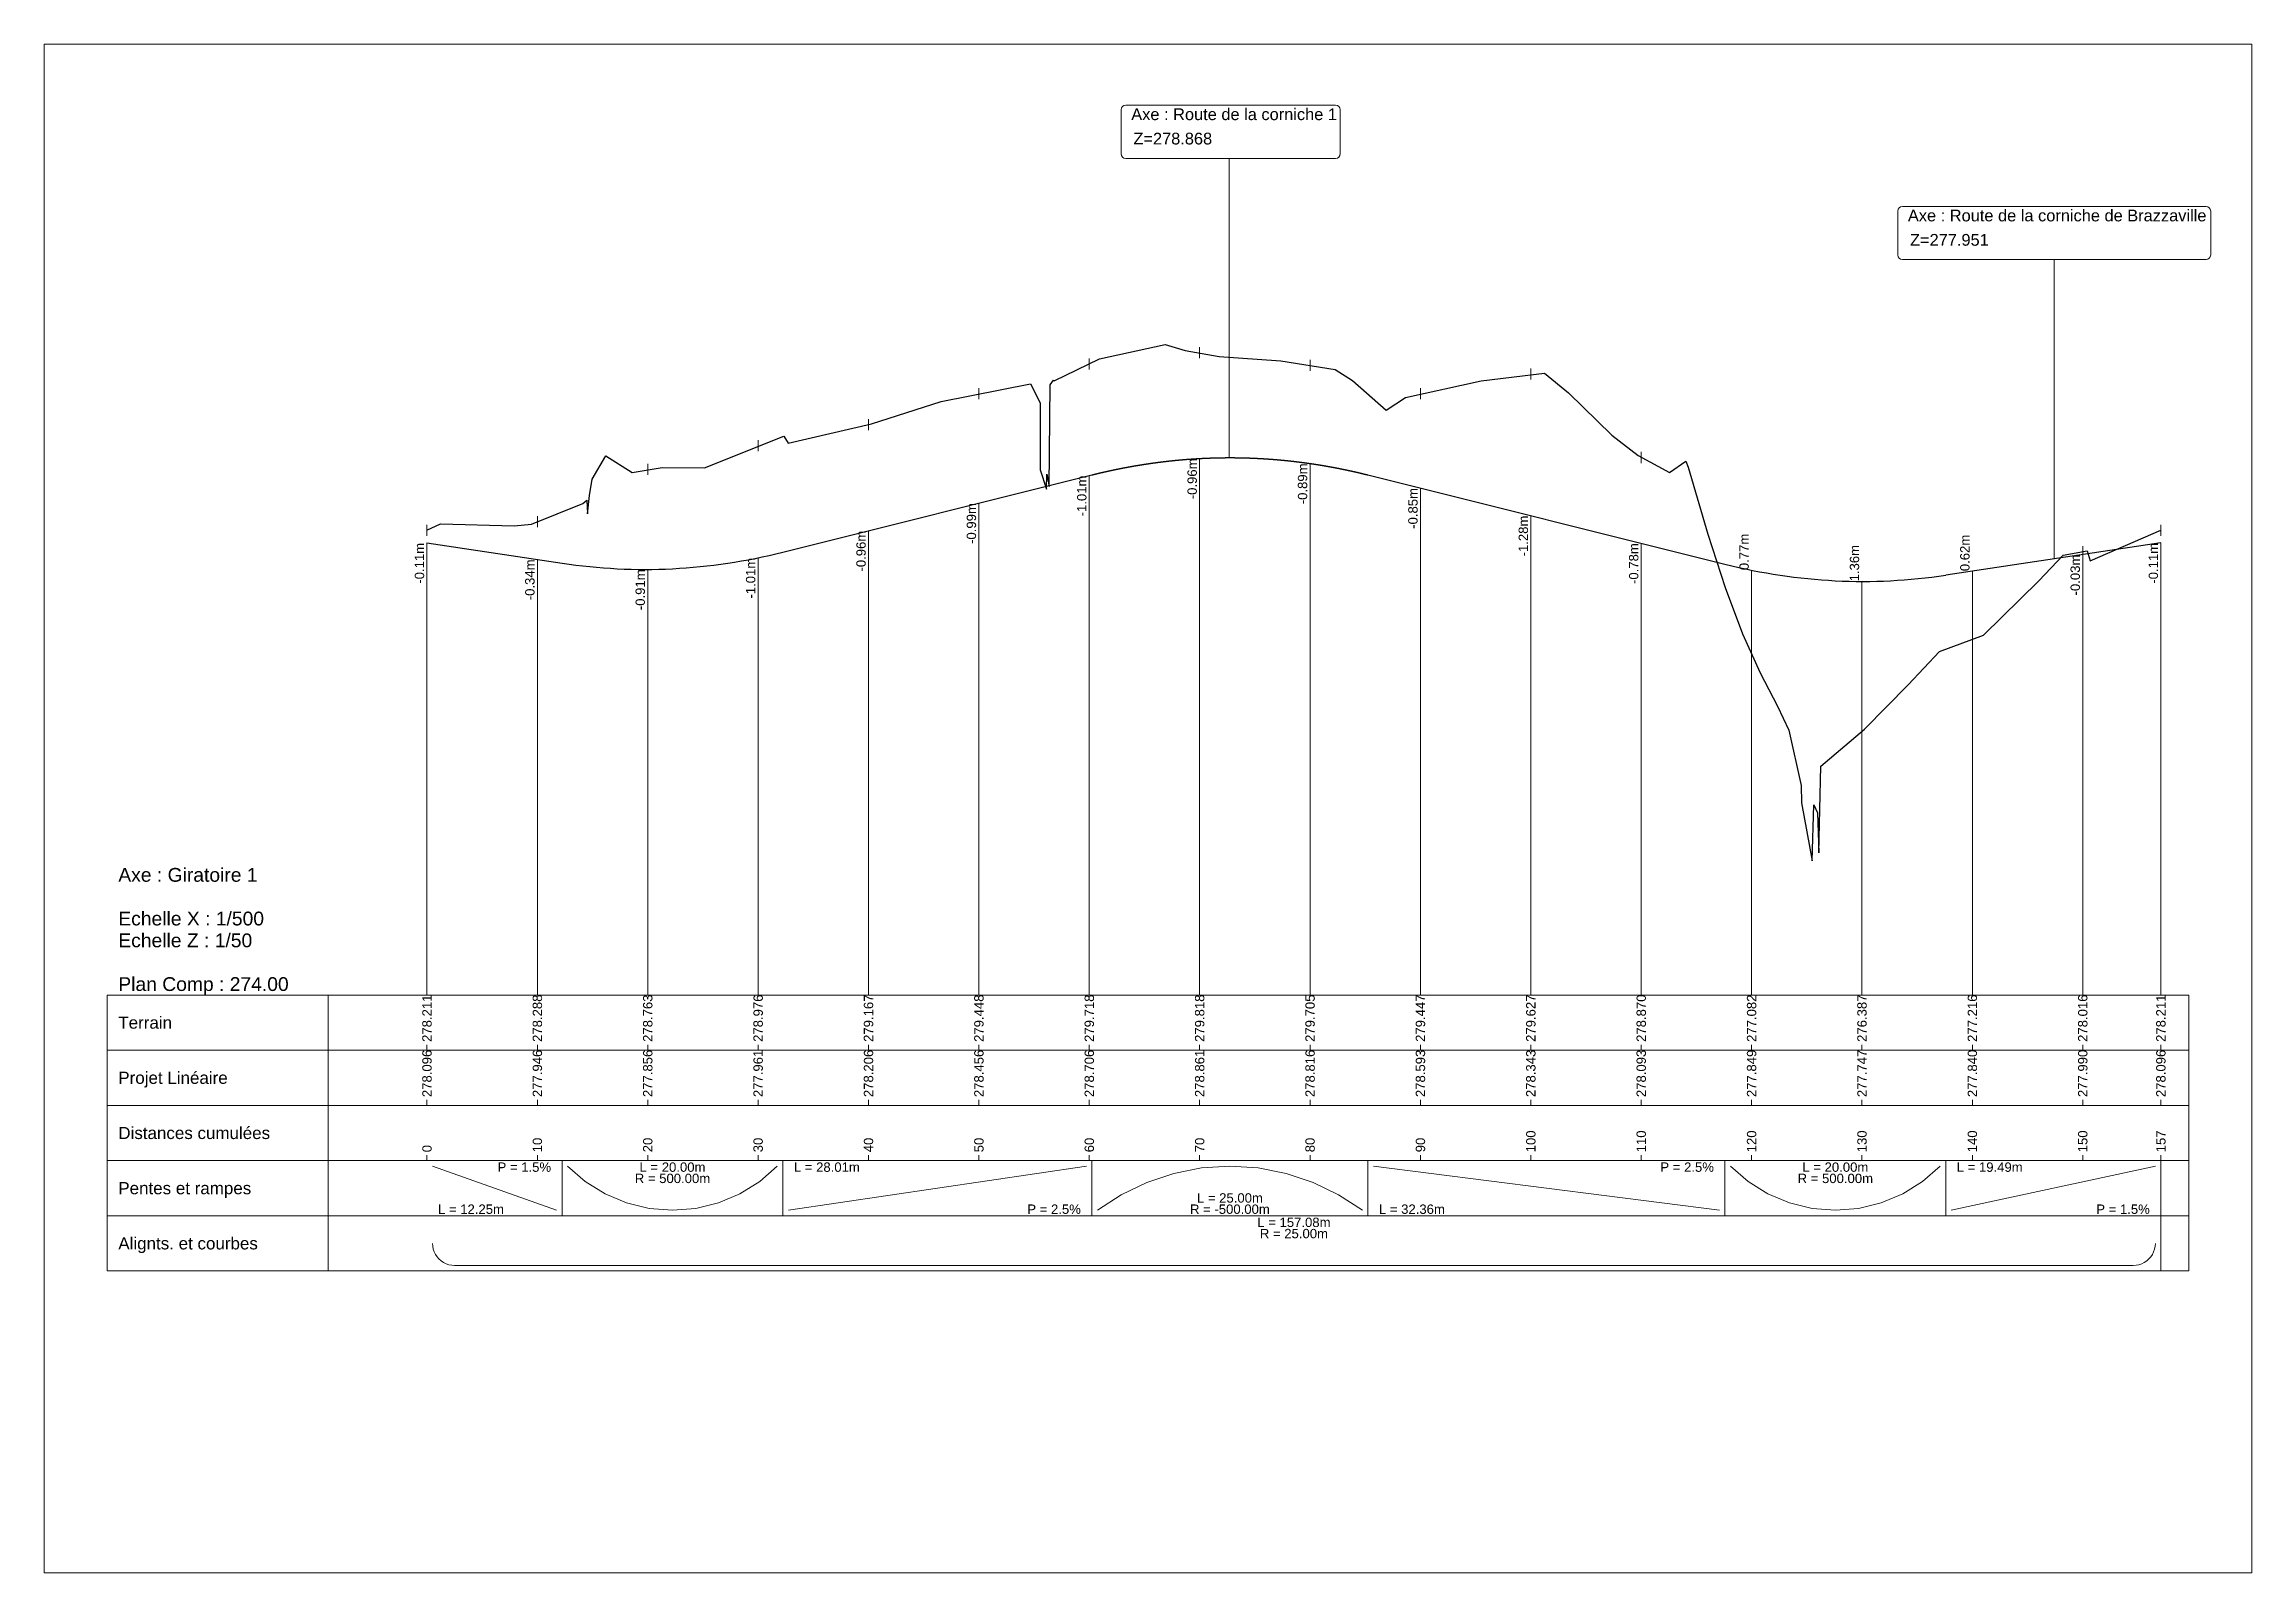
# Paper-space layout 'Axe Giratoire 1' of a CAD drawing. Extents: x 10 to 410, y 10 to 287.
# The model-space entities are those that its viewports show. They can reach past a viewport. Long polylines and large blocks are cut down to what shows.
import ezdxf
from ezdxf.enums import TextEntityAlignment as Align

# ---------------------------------------------------------------- set-up
doc = ezdxf.new("R2010")
doc.units = 0
doc.layers.get('0').update_dxf_attribs({"lineweight": 0})
for name, color, linetype, lineweight in [('Route - Giratoire 1+ - PL - Cartouche', 7, 'Continuous', 0), ('Route - Giratoire 1+ - PL - Cotation', 7, 'Continuous', 0), ('Route - Giratoire 1+ - PL - Habillage - Intersection d’axes', 7, 'Continuous', 0), ('Route - Giratoire 1+ - PL - Projet Linéaire', 7, 'Continuous', 0), ('Route - Giratoire 1+ - PL - Terrain', 3, 'Continuous', 0), ('Route - Route de la corniche de Brazzaville - PL - Habillage - Intersection d’axes', 7, 'Continuous', 0)]:
    doc.layers.add(name, color=color, linetype=linetype, lineweight=lineweight)
doc.styles.add('CoteHor', font='arial.ttf', dxfattribs={"height": 0.0022})
doc.styles.add('CoteHorA', font='arial.ttf', dxfattribs={"height": 0.0022})
doc.styles.add('CoteHorB', font='arial.ttf', dxfattribs={"height": 0.0022})
doc.styles.add('CoteHorC', font='arial.ttf', dxfattribs={"height": 0.0022})
doc.styles.add('CoteHorD', font='arial.ttf', dxfattribs={"height": 0.0022})
doc.styles.add('CoteTitre', font='arial.ttf', dxfattribs={"height": 0.0017})
doc.styles.add('CoteTitreA', font='arial.ttf', dxfattribs={"height": 0.0017})
doc.styles.add('CoteVert', font='arial.ttf', dxfattribs={"height": 0.0017})
doc.styles.add('CoteVertA', font='arial.ttf', dxfattribs={"height": 0.0017})
doc.styles.add('CoteVertB', font='arial.ttf', dxfattribs={"height": 0.0017})
doc.styles.add('Etiquette', font='arial.ttf', dxfattribs={"height": 0.5})
doc.styles.add('ProfilCartouche', font='arial.ttf', dxfattribs={"height": 0.0025})

psp = doc.layouts.new('Axe Giratoire 1')

msp = doc.modelspace()

# ---------------------------------------------------------------- texts
at = {"layer": 'Route - Giratoire 1+ - PL - Cartouche', "style": 'ProfilCartouche'}
for s, p in [('Axe : Giratoire 1', (2381.59271, 79.80269)), ('Echelle X : 1/500', (2381.59271, 75.84436)), ('Echelle Z : 1/50', (2381.59271, 73.86519)), ('Plan Comp : 274.00', (2381.59271, 69.90686))]:
    msp.add_text(s, height=1.25, dxfattribs=at).set_placement(p, align=Align.MIDDLE_LEFT)
at = {"layer": 'Route - Giratoire 1+ - PL - Cotation', "color": 7, "style": 'CoteVertB'}
for s, p in [('-0.96m', (2479.55414, 117.52671)), ('-0.89m', (2489.55414, 117.07468)), ('-1.01m', (2469.55414, 115.97931)), ('-0.85m', (2499.55414, 114.84924)), ('-0.99m', (2459.55414, 113.47931)), ('-1.28m', (2509.55414, 112.34924)), ('-0.96m', (2449.55414, 110.97931)), ('-0.11m', (2409.55414, 109.87641)), ('-0.34m', (2419.55414, 108.37641)), ('-1.01m', (2439.55414, 108.5295)), ('-0.78m', (2519.55414, 109.84924)), ('-0.03m', (2559.55414, 108.81484)), ('-0.11m', (2566.63128, 109.87641)), ('-0.91m', (2429.55414, 107.47805))]:
    msp.add_text(s, height=0.85, rotation=90, dxfattribs=at).set_placement(p, align=Align.BOTTOM_RIGHT)
for s, p in [('0.77m', (2529.55414, 107.4074)), ('0.62m', (2549.55414, 107.31484)), ('1.36m', (2539.55414, 106.39021))]:
    msp.add_text(s, height=0.85, rotation=90, dxfattribs=at).set_placement(p, align=Align.BOTTOM_LEFT)
at = {"layer": 'Route - Giratoire 1+ - PL - Cotation', "color": 114, "style": 'CoteVert'}
for s, p in [('278.211', (2409.55414, 64.66728)), ('278.288', (2419.55414, 64.66728)), ('278.763', (2429.55414, 64.66728)), ('278.976', (2439.55414, 64.66728)), ('279.167', (2449.55414, 64.66728)), ('279.448', (2459.55414, 64.66728)), ('279.718', (2469.55414, 64.66728)), ('279.818', (2479.55414, 64.66728)), ('279.705', (2489.55414, 64.66728)), ('279.447', (2499.55414, 64.66728)), ('279.627', (2509.55414, 64.66728)), ('278.870', (2519.55414, 64.66728)), ('277.082', (2529.55414, 64.66728)), ('276.387', (2539.55414, 64.66728)), ('277.216', (2549.55414, 64.66728)), ('278.016', (2559.55414, 64.66728)), ('278.211', (2566.63128, 64.66728))]:
    msp.add_text(s, height=0.85, rotation=90, dxfattribs=at).set_placement(p, align=Align.MIDDLE_LEFT)
at = {"layer": 'Route - Giratoire 1+ - PL - Cotation', "color": 114, "style": 'CoteHor'}
msp.add_text('Terrain', height=1.1, dxfattribs=at).set_placement((2381.59271, 66.41728), align=Align.MIDDLE_LEFT)
at = {"layer": 'Route - Giratoire 1+ - PL - Cotation', "style": 'CoteHorA'}
msp.add_text('Projet Linéaire', height=1.1, dxfattribs=at).set_placement((2381.59271, 61.41728), align=Align.MIDDLE_LEFT)
at = {"layer": 'Route - Giratoire 1+ - PL - Cotation', "style": 'CoteVertA'}
for s, p in [('278.096', (2409.55414, 59.66728)), ('277.946', (2419.55414, 59.66728)), ('277.856', (2429.55414, 59.66728)), ('277.961', (2439.55414, 59.66728)), ('278.206', (2449.55414, 59.66728)), ('278.456', (2459.55414, 59.66728)), ('278.706', (2469.55414, 59.66728)), ('278.861', (2479.55414, 59.66728)), ('278.816', (2489.55414, 59.66728)), ('278.593', (2499.55414, 59.66728)), ('278.343', (2509.55414, 59.66728)), ('278.093', (2519.55414, 59.66728)), ('277.849', (2529.55414, 59.66728)), ('277.747', (2539.55414, 59.66728)), ('277.840', (2549.55414, 59.66728)), ('277.990', (2559.55414, 59.66728)), ('278.096', (2566.63128, 59.66728))]:
    msp.add_text(s, height=0.85, rotation=90, dxfattribs=at).set_placement(p, align=Align.MIDDLE_LEFT)
at = {"layer": 'Route - Giratoire 1+ - PL - Cotation', "color": 7}
for s, style, p in [('Distances cumulées', 'CoteHorB', (2381.59271, 56.41728)), ('Pentes et rampes', 'CoteHorC', (2381.59271, 51.41728)), ('Alignts. et courbes', 'CoteHorD', (2381.59271, 46.41728))]:
    msp.add_text(s, height=1.1, dxfattribs=dict(at, style=style)).set_placement(p, align=Align.MIDDLE_LEFT)
at = {"layer": 'Route - Giratoire 1+ - PL - Cotation', "color": 7, "style": 'CoteVertA'}
for s, p in [('100', (2509.55414, 54.66728)), ('110', (2519.55414, 54.66728)), ('120', (2529.55414, 54.66728)), ('130', (2539.55414, 54.66728)), ('140', (2549.55414, 54.66728)), ('150', (2559.55414, 54.66728)), ('157', (2566.63128, 54.66728)), ('0', (2409.55414, 54.66728)), ('10', (2419.55414, 54.66728)), ('20', (2429.55414, 54.66728)), ('30', (2439.55414, 54.66728)), ('40', (2449.55414, 54.66728)), ('50', (2459.55414, 54.66728)), ('60', (2469.55414, 54.66728)), ('70', (2479.55414, 54.66728)), ('80', (2489.55414, 54.66728)), ('90', (2499.55414, 54.66728))]:
    msp.add_text(s, height=0.85, rotation=90, dxfattribs=at).set_placement(p, align=Align.MIDDLE_LEFT)
at = {"layer": 'Route - Giratoire 1+ - PL - Cotation', "color": 7, "style": 'CoteTitre'}
for s, p in [('P = 1.5%', (2420.79827, 53.74728)), ('P = 2.5%', (2526.14352, 53.74728))]:
    msp.add_text(s, height=0.85, dxfattribs=at).set_placement(p, align=Align.TOP_RIGHT)
at = {"layer": 'Route - Giratoire 1+ - PL - Cotation', "color": 7}
for s, style, p in [('R = 500.00m', 'CoteTitre', (2431.7959, 52.72728)), ('L = 20.00m', 'CoteTitre', (2431.7959, 53.74728)), ('R = 500.00m', 'CoteTitre', (2537.14114, 52.72728)), ('L = 20.00m', 'CoteTitre', (2537.14114, 53.74728)), ('L = 157.08m', 'CoteTitreA', (2488.09271, 48.74728)), ('R = 25.00m', 'CoteTitreA', (2488.09271, 47.72728))]:
    msp.add_text(s, height=0.85, dxfattribs=dict(at, style=style)).set_placement(p, align=Align.TOP_CENTER)
at = {"layer": 'Route - Giratoire 1+ - PL - Cotation', "color": 7, "style": 'CoteTitre'}
for s, p in [('L = 28.01m', (2442.79352, 53.74728)), ('L = 19.49m', (2548.13877, 53.74728))]:
    msp.add_text(s, height=0.85, dxfattribs=at).set_placement(p, align=Align.TOP_LEFT)
for s, p in [('L = 25.00m', (2482.29401, 50.10728)), ('R = -500.00m', (2482.29401, 49.08728))]:
    msp.add_text(s, height=0.85, dxfattribs=at).set_placement(p, align=Align.CENTER)
for s, p in [('L = 12.25m', (2410.55414, 49.08728)), ('L = 32.36m', (2495.79401, 49.08728))]:
    msp.add_text(s, height=0.85, dxfattribs=at).set_placement(p)
for s, p in [('P = 2.5%', (2468.79401, 49.08728)), ('P = 1.5%', (2565.63128, 49.08728))]:
    msp.add_text(s, height=0.85, dxfattribs=at).set_placement(p, align=Align.RIGHT)
at = {"layer": 'Route - Route de la corniche de Brazzaville - PL - Habillage - Intersection d’axes', "style": 'Etiquette'}
for s, p in [('Axe : Route de la corniche 1', (2473.35837, 149.24396)), ('Z=278.868', (2473.55034, 147.03825)), ('Axe : Route de la corniche de Brazzaville', (2543.71573, 140.07083)), ('Z=277.951', (2543.90769, 137.86512))]:
    msp.add_text(s, height=1.062, dxfattribs=at).set_placement(p, align=Align.TOP_LEFT)

# ---------------------------------------------------------------- linework, layer by layer
at = {"color": 7, "linetype": 'Continuous', "lineweight": 0}
msp.add_line((2380.59271, 43.91728), (2380.59271, 68.91728), dxfattribs=at)
msp.add_lwpolyline([(2374.87364, 155.0645), (2574.87364, 155.0645), (2574.87364, 16.5645), (2374.87364, 16.5645)], close=True)
at = {"flags": 128}
msp.add_lwpolyline([(2569.15457, 68.91728), (2569.15457, 43.91728)], dxfattribs=at)
at = {"layer": 'Route - Giratoire 1+ - PL - Cotation', "color": 7, "linetype": 'Continuous'}
for p, q in [((2469.55414, 125.59632), (2469.55414, 126.59632)), ((2479.55414, 126.60096), (2479.55414, 127.60096)), ((2489.55414, 125.46684), (2489.55414, 126.46684)), ((2509.55414, 124.68412), (2509.55414, 125.68412)), ((2459.55414, 122.90067), (2459.55414, 123.90067)), ((2499.55414, 122.88776), (2499.55414, 123.88776)), ((2449.55414, 120.08739), (2449.55414, 121.08739)), ((2439.55414, 118.17643), (2439.55414, 119.17643)), ((2519.55414, 117.11541), (2519.55414, 118.11541)), ((2429.55414, 116.04594), (2429.55414, 117.04594)), ((2479.55414, 68.91728), (2479.55414, 117.52671)), ((2489.55414, 68.91728), (2489.55414, 117.07468)), ((2469.55414, 68.91728), (2469.55414, 115.97931)), ((2499.55414, 68.91728), (2499.55414, 114.84924)), ((2419.55414, 111.29802), (2419.55414, 112.29802)), ((2459.55414, 68.91728), (2459.55414, 113.47931)), ((2509.55414, 68.91728), (2509.55414, 112.34924)), ((2409.55414, 110.52366), (2409.55414, 111.52366)), ((2449.55414, 68.91728), (2449.55414, 110.97931)), ((2566.63128, 110.52256), (2566.63128, 111.52256)), ((2409.55414, 68.91728), (2409.55414, 109.87641)), ((2419.55414, 68.91728), (2419.55414, 108.37641)), ((2439.55414, 68.91728), (2439.55414, 108.5295)), ((2519.55414, 68.91728), (2519.55414, 109.84924)), ((2559.55414, 68.91728), (2559.55414, 109.57275)), ((2566.63128, 68.91728), (2566.63128, 109.87641)), ((2429.55414, 68.91728), (2429.55414, 107.47805)), ((2529.55414, 68.91728), (2529.55414, 107.4074)), ((2539.55414, 68.91728), (2539.55414, 106.39021)), ((2549.55414, 68.91728), (2549.55414, 107.31484)), ((2569.15457, 68.91728), (2380.59271, 68.91728)), ((2400.59271, 68.91728), (2400.59271, 43.91728)), ((2569.15457, 63.91728), (2380.59271, 63.91728)), ((2569.15457, 58.91728), (2380.59271, 58.91728)), ((2409.55414, 54.41728), (2409.55414, 53.91728)), ((2419.55414, 54.41728), (2419.55414, 53.91728)), ((2429.55414, 54.41728), (2429.55414, 53.91728)), ((2439.55414, 54.41728), (2439.55414, 53.91728)), ((2449.55414, 54.41728), (2449.55414, 53.91728)), ((2459.55414, 54.41728), (2459.55414, 53.91728)), ((2469.55414, 54.41728), (2469.55414, 53.91728)), ((2479.55414, 54.41728), (2479.55414, 53.91728)), ((2489.55414, 54.41728), (2489.55414, 53.91728)), ((2499.55414, 54.41728), (2499.55414, 53.91728)), ((2509.55414, 54.41728), (2509.55414, 53.91728)), ((2519.55414, 54.41728), (2519.55414, 53.91728)), ((2529.55414, 54.41728), (2529.55414, 53.91728)), ((2539.55414, 54.41728), (2539.55414, 53.91728)), ((2549.55414, 54.41728), (2549.55414, 53.91728)), ((2559.55414, 54.41728), (2559.55414, 53.91728)), ((2566.63128, 54.41728), (2566.63128, 43.91728)), ((2569.15457, 53.91728), (2380.59271, 53.91728)), ((2421.29827, 49.41728), (2410.05414, 53.41728)), ((2421.79827, 53.91728), (2421.79827, 48.91728)), ((2422.29827, 53.41728), (2423.89143, 52.027)), ((2423.89143, 52.027), (2425.68512, 50.90729)), ((2437.90668, 50.90729), (2439.70036, 52.027)), ((2439.70036, 52.027), (2441.29352, 53.41728)), ((2441.79352, 53.91728), (2441.79352, 48.91728)), ((2442.29352, 49.41728), (2469.29401, 53.41728)), ((2469.79401, 53.91728), (2469.79401, 48.91728)), ((2474.76243, 51.94497), (2477.20266, 52.75838)), ((2477.20266, 52.75838), (2479.7271, 53.25187)), ((2479.7271, 53.25187), (2482.29401, 53.41728)), ((2482.29401, 53.41728), (2484.86091, 53.25187)), ((2484.86091, 53.25187), (2487.38536, 52.75838)), ((2487.38536, 52.75838), (2489.82559, 51.94497)), ((2494.79401, 53.91728), (2494.79401, 48.91728)), ((2526.64352, 49.41728), (2495.29401, 53.41728)), ((2527.14352, 53.91728), (2527.14352, 48.91728)), ((2527.64352, 53.41728), (2529.23668, 52.027)), ((2529.23668, 52.027), (2531.03037, 50.90729)), ((2543.25192, 50.90729), (2545.04561, 52.027)), ((2545.04561, 52.027), (2546.63877, 53.41728)), ((2547.13877, 53.91728), (2547.13877, 48.91728)), ((2547.63877, 49.41728), (2566.13128, 53.41728)), ((2425.68512, 50.90729), (2427.63383, 50.08658)), ((2427.63383, 50.08658), (2429.68813, 49.58567)), ((2433.90367, 49.58567), (2435.95796, 50.08658)), ((2435.95796, 50.08658), (2437.90668, 50.90729)), ((2470.29401, 49.41728), (2472.44678, 50.82509)), ((2472.44678, 50.82509), (2474.76243, 51.94497)), ((2489.82559, 51.94497), (2492.14124, 50.82509)), ((2492.14124, 50.82509), (2494.29401, 49.41728)), ((2531.03037, 50.90729), (2532.97908, 50.08658)), ((2532.97908, 50.08658), (2535.03338, 49.58567)), ((2539.24891, 49.58567), (2541.30321, 50.08658)), ((2541.30321, 50.08658), (2543.25192, 50.90729)), ((2569.15457, 48.91728), (2380.59271, 48.91728)), ((2429.68813, 49.58567), (2431.7959, 49.41728)), ((2431.7959, 49.41728), (2433.90367, 49.58567)), ((2535.03338, 49.58567), (2537.14114, 49.41728)), ((2537.14114, 49.41728), (2539.24891, 49.58567)), ((2410.05414, 46.41728), (2410.07125, 46.15622)), ((2410.07125, 46.15622), (2410.12229, 45.89964)), ((2566.11417, 46.15622), (2566.06313, 45.89964)), ((2566.13128, 46.41728), (2566.11417, 46.15622)), ((2410.12229, 45.89964), (2410.20638, 45.65191)), ((2410.20638, 45.65191), (2410.32209, 45.41728)), ((2410.32209, 45.41728), (2410.46744, 45.19976)), ((2410.46744, 45.19976), (2410.63993, 45.00306)), ((2410.63993, 45.00306), (2410.83662, 44.83057)), ((2410.83662, 44.83057), (2411.05414, 44.68523)), ((2411.05414, 44.68523), (2411.28878, 44.56952)), ((2411.28878, 44.56952), (2411.53651, 44.48543)), ((2411.53651, 44.48543), (2411.79309, 44.43439)), ((2411.79309, 44.43439), (2412.05414, 44.41728)), ((2412.05414, 44.41728), (2564.13128, 44.41728)), ((2564.39233, 44.43439), (2564.13128, 44.41728)), ((2564.64891, 44.48543), (2564.39233, 44.43439)), ((2564.89664, 44.56952), (2564.64891, 44.48543)), ((2565.13128, 44.68523), (2564.89664, 44.56952)), ((2565.3488, 44.83057), (2565.13128, 44.68523)), ((2565.54549, 45.00306), (2565.3488, 44.83057)), ((2565.71798, 45.19976), (2565.54549, 45.00306)), ((2565.86333, 45.41728), (2565.71798, 45.19976)), ((2565.97904, 45.65191), (2565.86333, 45.41728)), ((2566.06313, 45.89964), (2565.97904, 45.65191)), ((2569.15457, 43.91728), (2380.59271, 43.91728))]:
    msp.add_line(p, q, dxfattribs=at)
at = {"layer": 'Route - Giratoire 1+ - PL - Cotation', "color": 114, "linetype": 'Continuous'}
for p, q in [((2409.55414, 64.41728), (2409.55414, 63.91728)), ((2419.55414, 64.41728), (2419.55414, 63.91728)), ((2429.55414, 64.41728), (2429.55414, 63.91728)), ((2439.55414, 64.41728), (2439.55414, 63.91728)), ((2449.55414, 64.41728), (2449.55414, 63.91728)), ((2459.55414, 64.41728), (2459.55414, 63.91728)), ((2469.55414, 64.41728), (2469.55414, 63.91728)), ((2479.55414, 64.41728), (2479.55414, 63.91728)), ((2489.55414, 64.41728), (2489.55414, 63.91728)), ((2499.55414, 64.41728), (2499.55414, 63.91728)), ((2509.55414, 64.41728), (2509.55414, 63.91728)), ((2519.55414, 64.41728), (2519.55414, 63.91728)), ((2529.55414, 64.41728), (2529.55414, 63.91728)), ((2539.55414, 64.41728), (2539.55414, 63.91728)), ((2549.55414, 64.41728), (2549.55414, 63.91728)), ((2559.55414, 64.41728), (2559.55414, 63.91728)), ((2566.63128, 64.41728), (2566.63128, 63.91728))]:
    msp.add_line(p, q, dxfattribs=at)
at = {"layer": 'Route - Giratoire 1+ - PL - Cotation', "linetype": 'Continuous'}
for p, q in [((2409.55414, 59.41728), (2409.55414, 58.91728)), ((2419.55414, 59.41728), (2419.55414, 58.91728)), ((2429.55414, 59.41728), (2429.55414, 58.91728)), ((2439.55414, 59.41728), (2439.55414, 58.91728)), ((2449.55414, 59.41728), (2449.55414, 58.91728)), ((2459.55414, 59.41728), (2459.55414, 58.91728)), ((2469.55414, 59.41728), (2469.55414, 58.91728)), ((2479.55414, 59.41728), (2479.55414, 58.91728)), ((2489.55414, 59.41728), (2489.55414, 58.91728)), ((2499.55414, 59.41728), (2499.55414, 58.91728)), ((2509.55414, 59.41728), (2509.55414, 58.91728)), ((2519.55414, 59.41728), (2519.55414, 58.91728)), ((2529.55414, 59.41728), (2529.55414, 58.91728)), ((2539.55414, 59.41728), (2539.55414, 58.91728)), ((2549.55414, 59.41728), (2549.55414, 58.91728)), ((2559.55414, 59.41728), (2559.55414, 58.91728)), ((2566.63128, 59.41728), (2566.63128, 58.91728))]:
    msp.add_line(p, q, dxfattribs=at)
at = {"layer": 'Route - Giratoire 1+ - PL - Habillage - Intersection d’axes', "linetype": 'Continuous', "lineweight": 0}
for points in [[(2482.22953, 117.60174), (2482.22953, 144.71567)], [(2556.97049, 108.42864), (2556.97049, 135.54254)]]:
    msp.add_lwpolyline(points, dxfattribs=at)
at = {"layer": 'Route - Giratoire 1+ - PL - Projet Linéaire', "color": 1, "linetype": 'Continuous', "lineweight": 30}
for p, q in [((2409.55414, 109.87641), (2421.79827, 108.03979)), ((2566.63128, 109.87641), (2547.13877, 106.95254))]:
    msp.add_line(p, q, dxfattribs=at)
at = {"layer": 'Route - Giratoire 1+ - PL - Projet Linéaire', "color": 1, "linetype": 'Continuous', "lineweight": 30, "flags": 128}
msp.add_lwpolyline([(2441.79352, 109.03916), (2469.79401, 116.03928), (2469.81145, 116.04364), (2469.8289, 116.04799), (2469.84635, 116.05234), (2469.86379, 116.05668), (2469.88124, 116.06101), (2469.89868, 116.06534), (2469.91613, 116.06966), (2469.93358, 116.07398), (2469.95102, 116.07828), (2469.96847, 116.08259), (2469.98591, 116.08689), (2470.00336, 116.09118), (2470.02081, 116.09546), (2470.03825, 116.09974), (2470.0557, 116.10402), (2470.07314, 116.10828), (2470.09059, 116.11254), (2470.10803, 116.1168), (2470.12548, 116.12105), (2470.14293, 116.12529), (2470.16037, 116.12953), (2470.17782, 116.13376), (2470.19526, 116.13798), (2470.21271, 116.1422), (2470.23015, 116.14641), (2470.2476, 116.15062), (2470.26504, 116.15482), (2470.28249, 116.15901), (2470.29993, 116.1632), (2470.31738, 116.16738), (2470.33482, 116.17156), (2470.35227, 116.17573), (2470.36972, 116.17989), (2470.38716, 116.18405), (2470.40461, 116.1882), (2470.42205, 116.19234), (2470.4395, 116.19648), (2470.45694, 116.20062), (2470.47439, 116.20474), (2470.49183, 116.20886), (2470.50928, 116.21298), (2470.52672, 116.21709), (2470.54417, 116.22119), (2470.56161, 116.22529), (2470.57906, 116.22938), (2470.5965, 116.23346), (2470.61395, 116.23754), (2470.63139, 116.24161), (2470.64883, 116.24568), (2470.66628, 116.24974), (2470.68372, 116.25379), (2470.70117, 116.25784), (2470.71861, 116.26188), (2470.73606, 116.26592), (2470.7535, 116.26995), (2470.77095, 116.27397), (2470.78839, 116.27799), (2470.80584, 116.282), (2470.82328, 116.286), (2470.84073, 116.29), (2470.85817, 116.29399), (2470.87561, 116.29798), (2470.89306, 116.30196), (2470.9105, 116.30594), (2470.92795, 116.3099), (2470.94539, 116.31387), (2470.96284, 116.31782), (2470.98028, 116.32177), (2470.99772, 116.32572), (2471.01517, 116.32966), (2471.03261, 116.33359), (2471.05006, 116.33751), (2471.0675, 116.34143), (2471.08494, 116.34535), (2471.10239, 116.34925), (2471.11983, 116.35316), (2471.13728, 116.35705), (2471.15472, 116.36094), (2471.17216, 116.36482), (2471.18961, 116.3687), (2471.20705, 116.37257), (2471.2245, 116.37644), (2471.24194, 116.3803), (2471.25938, 116.38415), (2471.27683, 116.388), (2471.29427, 116.39184), (2471.31171, 116.39567), (2471.32916, 116.3995), (2471.3466, 116.40332), (2471.36405, 116.40714), (2471.38149, 116.41095), (2471.39893, 116.41475), (2471.41638, 116.41855), (2471.43382, 116.42234), (2471.45126, 116.42613), (2471.46871, 116.42991), (2471.48615, 116.43368), (2471.50359, 116.43745), (2471.52104, 116.44121), (2471.53848, 116.44496), (2471.55592, 116.44871), (2471.57337, 116.45246), (2471.59081, 116.45619), (2471.60825, 116.45993), (2471.6257, 116.46365), (2471.64314, 116.46737), (2471.66058, 116.47108), (2471.67803, 116.47479), (2471.69547, 116.47849), (2471.71291, 116.48218), (2471.73036, 116.48587), (2471.7478, 116.48955), (2471.76524, 116.49323), (2471.78269, 116.4969), (2471.80013, 116.50056), (2471.81757, 116.50422), (2471.83501, 116.50787), (2471.85246, 116.51152), (2471.8699, 116.51516), (2471.88734, 116.51879), (2471.90479, 116.52242), (2471.92223, 116.52604), (2471.93967, 116.52966), (2471.95711, 116.53326), (2471.97456, 116.53687), (2471.992, 116.54046), (2472.00944, 116.54405), (2472.02688, 116.54764), (2472.04433, 116.55122), (2472.06177, 116.55479), (2472.07921, 116.55836), (2472.09665, 116.56192), (2472.1141, 116.56547), (2472.13154, 116.56902), (2472.14898, 116.57256), (2472.16642, 116.5761), (2472.18387, 116.57963), (2472.20131, 116.58315), (2472.21875, 116.58667), (2472.23619, 116.59018), (2472.25364, 116.59369), (2472.27108, 116.59719), (2472.28852, 116.60068), (2472.30596, 116.60417), (2472.32341, 116.60765), (2472.34085, 116.61112), (2472.35829, 116.61459), (2472.37573, 116.61806), (2472.39317, 116.62151), (2472.41062, 116.62496), (2472.42806, 116.62841), (2472.4455, 116.63185), (2472.46294, 116.63528), (2472.48038, 116.63871), (2472.49783, 116.64213), (2472.51527, 116.64554), (2472.53271, 116.64895), (2472.55015, 116.65235), (2472.56759, 116.65575), (2472.58504, 116.65914), (2472.60248, 116.66252), (2472.61992, 116.6659), (2472.63736, 116.66927), (2472.6548, 116.67264), (2472.67225, 116.67599), (2472.68969, 116.67935), (2472.70713, 116.6827), (2472.72457, 116.68604), (2472.74201, 116.68937), (2472.75945, 116.6927), (2472.7769, 116.69602), (2472.79434, 116.69934), (2472.81178, 116.70265), (2472.82922, 116.70596), (2472.84666, 116.70925), (2472.8641, 116.71255), (2472.88154, 116.71583), (2472.89899, 116.71911), (2472.91643, 116.72239), (2472.93387, 116.72566), (2472.95131, 116.72892), (2472.96875, 116.73217), (2472.98619, 116.73542), (2473.00363, 116.73867), (2473.02108, 116.7419), (2473.03852, 116.74514), (2473.05596, 116.74836), (2473.0734, 116.75158), (2473.09084, 116.75479), (2473.10828, 116.758), (2473.12572, 116.7612), (2473.14316, 116.7644), (2473.1606, 116.76759), (2473.17805, 116.77077), (2473.19549, 116.77395), (2473.21293, 116.77712), (2473.23037, 116.78028), (2473.24781, 116.78344), (2473.26525, 116.78659), (2473.28269, 116.78974), (2473.30013, 116.79288), (2473.31757, 116.79601), (2473.33501, 116.79914), (2473.35246, 116.80226), (2473.3699, 116.80538), (2473.38734, 116.80849), (2473.40478, 116.81159), (2473.42222, 116.81469), (2473.43966, 116.81778), (2473.4571, 116.82087), (2473.47454, 116.82395), (2473.49198, 116.82702), (2473.50942, 116.83009), (2473.52686, 116.83315), (2473.5443, 116.8362), (2473.56174, 116.83925), (2473.57919, 116.8423), (2473.59663, 116.84533), (2473.61407, 116.84836), (2473.63151, 116.85139), (2473.64895, 116.85441), (2473.66639, 116.85742), (2473.68383, 116.86043), (2473.70127, 116.86343), (2473.71871, 116.86642), (2473.73615, 116.86941), (2473.75359, 116.87239), (2473.77103, 116.87537), (2473.78847, 116.87834), (2473.80591, 116.8813), (2473.82335, 116.88426), (2473.84079, 116.88721), (2473.85823, 116.89016), (2473.87567, 116.89309), (2473.89311, 116.89603), (2473.91055, 116.89896), (2473.92799, 116.90188), (2473.94543, 116.90479), (2473.96287, 116.9077), (2473.98031, 116.9106), (2473.99775, 116.9135), (2474.01519, 116.91639), (2474.03263, 116.91928), (2474.05007, 116.92215), (2474.06751, 116.92503), (2474.08495, 116.92789), (2474.10239, 116.93075), (2474.11983, 116.93361), (2474.13727, 116.93645), (2474.15471, 116.9393), (2474.17215, 116.94213), (2474.18959, 116.94496), (2474.20703, 116.94779), (2474.22447, 116.9506), (2474.24191, 116.95342), (2474.25935, 116.95622), (2474.27679, 116.95902), (2474.29423, 116.96181), (2474.31167, 116.9646), (2474.32911, 116.96738), (2474.34655, 116.97016), (2474.36399, 116.97293), (2474.38143, 116.97569), (2474.39887, 116.97845), (2474.41631, 116.9812), (2474.43375, 116.98394), (2474.45119, 116.98668), (2474.46863, 116.98941), (2474.48607, 116.99214), (2474.50351, 116.99486), (2474.52095, 116.99757), (2474.53839, 117.00028), (2474.55583, 117.00298), (2474.57327, 117.00568), (2474.5907, 117.00837), (2474.60814, 117.01105), (2474.62558, 117.01373), (2474.64302, 117.0164), (2474.66046, 117.01907), (2474.6779, 117.02173), (2474.69534, 117.02438), (2474.71278, 117.02703), (2474.73022, 117.02967), (2474.74766, 117.0323), (2474.7651, 117.03493), (2474.78254, 117.03756), (2474.79998, 117.04017), (2474.81742, 117.04278), (2474.83485, 117.04539), (2474.85229, 117.04799), (2474.86973, 117.05058), (2474.88717, 117.05317), (2474.90461, 117.05575), (2474.92205, 117.05832), (2474.93949, 117.06089), (2474.95693, 117.06345), (2474.97437, 117.06601), (2474.99181, 117.06856), (2475.00925, 117.0711), (2475.02668, 117.07364), (2475.04412, 117.07617), (2475.06156, 117.0787), (2475.079, 117.08121), (2475.09644, 117.08373), (2475.11388, 117.08624), (2475.13132, 117.08874), (2475.14876, 117.09123), (2475.1662, 117.09372), (2475.18363, 117.0962), (2475.20107, 117.09868), (2475.21851, 117.10115), (2475.23595, 117.10362), (2475.25339, 117.10608), (2475.27083, 117.10853), (2475.28827, 117.11097), (2475.30571, 117.11341), (2475.32314, 117.11585), (2475.34058, 117.11828), (2475.35802, 117.1207), (2475.37546, 117.12312), (2475.3929, 117.12552), (2475.41034, 117.12793), (2475.42778, 117.13033), (2475.44521, 117.13272), (2475.46265, 117.1351), (2475.48009, 117.13748), (2475.49753, 117.13986), (2475.51497, 117.14222), (2475.53241, 117.14459), (2475.54985, 117.14694), (2475.56728, 117.14929), (2475.58472, 117.15163), (2475.60216, 117.15397), (2475.6196, 117.1563), (2475.63704, 117.15863), (2475.65448, 117.16094), (2475.67191, 117.16326), (2475.68935, 117.16556), (2475.70679, 117.16786), (2475.72423, 117.17016), (2475.74167, 117.17245), (2475.75911, 117.17473), (2475.77654, 117.17701), (2475.79398, 117.17928), (2475.81142, 117.18154), (2475.82886, 117.1838), (2475.8463, 117.18605), (2475.86374, 117.18829), (2475.88117, 117.19053), (2475.89861, 117.19277), (2475.91605, 117.19499), (2475.93349, 117.19722), (2475.95093, 117.19943), (2475.96836, 117.20164), (2475.9858, 117.20384), (2476.00324, 117.20604), (2476.02068, 117.20823), (2476.03812, 117.21042), (2476.05555, 117.21259), (2476.07299, 117.21477), (2476.09043, 117.21693), (2476.10787, 117.2191), (2476.12531, 117.22125), (2476.14274, 117.2234), (2476.16018, 117.22554), (2476.17762, 117.22768), (2476.19506, 117.22981), (2476.2125, 117.23193), (2476.22993, 117.23405), (2476.24737, 117.23616), (2476.26481, 117.23827), (2476.28225, 117.24036), (2476.29968, 117.24246), (2476.31712, 117.24455), (2476.33456, 117.24663), (2476.352, 117.2487), (2476.36944, 117.25077), (2476.38687, 117.25284), (2476.40431, 117.25489), (2476.42175, 117.25694), (2476.43919, 117.25899), (2476.45662, 117.26103), (2476.47406, 117.26306), (2476.4915, 117.26509), (2476.50894, 117.26711), (2476.52637, 117.26912), (2476.54381, 117.27113), (2476.56125, 117.27313), (2476.57869, 117.27513), (2476.59613, 117.27712), (2476.61356, 117.2791), (2476.631, 117.28108), (2476.64844, 117.28305), (2476.66588, 117.28502), (2476.68331, 117.28698), (2476.70075, 117.28893), (2476.71819, 117.29088), (2476.73563, 117.29282), (2476.75306, 117.29476), (2476.7705, 117.29669), (2476.78794, 117.29861), (2476.80537, 117.30053), (2476.82281, 117.30244), (2476.84025, 117.30434), (2476.85769, 117.30624), (2476.87512, 117.30813), (2476.89256, 117.31002), (2476.91, 117.3119), (2476.92744, 117.31378), (2476.94487, 117.31565), (2476.96231, 117.31751), (2476.97975, 117.31936), (2476.99719, 117.32122), (2477.01462, 117.32306), (2477.03206, 117.3249), (2477.0495, 117.32673), (2477.06693, 117.32855), (2477.08437, 117.33037), (2477.10181, 117.33219), (2477.11925, 117.334), (2477.13668, 117.3358), (2477.15412, 117.33759), (2477.17156, 117.33938), (2477.18899, 117.34117), (2477.20643, 117.34294), (2477.22387, 117.34471), (2477.24131, 117.34648), (2477.25874, 117.34824), (2477.27618, 117.34999), (2477.29362, 117.35174), (2477.31105, 117.35348), (2477.32849, 117.35521), (2477.34593, 117.35694), (2477.36336, 117.35867), (2477.3808, 117.36038), (2477.39824, 117.36209), (2477.41568, 117.3638), (2477.43311, 117.36549), (2477.45055, 117.36719), (2477.46799, 117.36887), (2477.48542, 117.37055), (2477.50286, 117.37223), (2477.5203, 117.3739), (2477.53773, 117.37556), (2477.55517, 117.37721), (2477.57261, 117.37886), (2477.59004, 117.38051), (2477.60748, 117.38214), (2477.62492, 117.38377), (2477.64235, 117.3854), (2477.65979, 117.38702), (2477.67723, 117.38863), (2477.69466, 117.39024), (2477.7121, 117.39184), (2477.72954, 117.39343), (2477.74698, 117.39502), (2477.76441, 117.39661), (2477.78185, 117.39818), (2477.79929, 117.39975), (2477.81672, 117.40132), (2477.83416, 117.40288), (2477.8516, 117.40443), (2477.86903, 117.40597), (2477.88647, 117.40751), (2477.90391, 117.40905), (2477.92134, 117.41058), (2477.93878, 117.4121), (2477.95622, 117.41361), (2477.97365, 117.41512), (2477.99109, 117.41663), (2478.00852, 117.41812), (2478.02596, 117.41962), (2478.0434, 117.4211), (2478.06083, 117.42258), (2478.07827, 117.42405), (2478.09571, 117.42552), (2478.11314, 117.42698), (2478.13058, 117.42844), (2478.14802, 117.42989), (2478.16545, 117.43133), (2478.18289, 117.43276), (2478.20033, 117.4342), (2478.21776, 117.43562), (2478.2352, 117.43704), (2478.25264, 117.43845), (2478.27007, 117.43986), (2478.28751, 117.44126), (2478.30494, 117.44265), (2478.32238, 117.44404), (2478.33982, 117.44542), (2478.35725, 117.4468), (2478.37469, 117.44817), (2478.39213, 117.44953), (2478.40956, 117.45089), (2478.427, 117.45224), (2478.44444, 117.45359), (2478.46187, 117.45493), (2478.47931, 117.45626), (2478.49674, 117.45759), (2478.51418, 117.45891), (2478.53162, 117.46022), (2478.54905, 117.46153), (2478.56649, 117.46283), (2478.58393, 117.46413), (2478.60136, 117.46542), (2478.6188, 117.46671), (2478.63623, 117.46798), (2478.65367, 117.46926), (2478.67111, 117.47052), (2478.68854, 117.47178), (2478.70598, 117.47304), (2478.72342, 117.47429), (2478.74085, 117.47553), (2478.75829, 117.47676), (2478.77572, 117.47799), (2478.79316, 117.47922), (2478.8106, 117.48044), (2478.82803, 117.48165), (2478.84547, 117.48285), (2478.8629, 117.48405), (2478.88034, 117.48525), (2478.89778, 117.48643), (2478.91521, 117.48762), (2478.93265, 117.48879), (2478.95009, 117.48996), (2478.96752, 117.49112), (2478.98496, 117.49228), (2479.00239, 117.49343), (2479.01983, 117.49458), (2479.03727, 117.49571), (2479.0547, 117.49685), (2479.07214, 117.49797), (2479.08957, 117.49909), (2479.10701, 117.50021), (2479.12445, 117.50132), (2479.14188, 117.50242), (2479.15932, 117.50352), (2479.17675, 117.50461), (2479.19419, 117.50569), (2479.21163, 117.50677), (2479.22906, 117.50784), (2479.2465, 117.5089), (2479.26393, 117.50996), (2479.28137, 117.51102), (2479.29881, 117.51207), (2479.31624, 117.51311), (2479.33368, 117.51414), (2479.35111, 117.51517), (2479.36855, 117.5162), (2479.38598, 117.51721), (2479.40342, 117.51822), (2479.42086, 117.51923), (2479.43829, 117.52023), (2479.45573, 117.52122), (2479.47316, 117.52221), (2479.4906, 117.52319), (2479.50804, 117.52416), (2479.52547, 117.52513), (2479.54291, 117.52609), (2479.56034, 117.52705), (2479.57778, 117.528), (2479.59521, 117.52894), (2479.61265, 117.52988), (2479.63009, 117.53081), (2479.64752, 117.53174), (2479.66496, 117.53266), (2479.68239, 117.53357), (2479.69983, 117.53448), (2479.71726, 117.53538), (2479.7347, 117.53628), (2479.75214, 117.53717), (2479.76957, 117.53805), (2479.78701, 117.53893), (2479.80444, 117.5398), (2479.82188, 117.54066), (2479.83931, 117.54152), (2479.85675, 117.54238), (2479.87419, 117.54322), (2479.89162, 117.54406), (2479.90906, 117.5449), (2479.92649, 117.54573), (2479.94393, 117.54655), (2479.96136, 117.54737), (2479.9788, 117.54818), (2479.99624, 117.54898), (2480.01367, 117.54978), (2480.03111, 117.55057), (2480.04854, 117.55136), (2480.06598, 117.55214), (2480.08341, 117.55291), (2480.10085, 117.55368), (2480.11829, 117.55444), (2480.13572, 117.5552), (2480.15316, 117.55595), (2480.17059, 117.55669), (2480.18803, 117.55743), (2480.20546, 117.55816), (2480.2229, 117.55888), (2480.24033, 117.5596), (2480.25777, 117.56031), (2480.27521, 117.56102), (2480.29264, 117.56172), (2480.31008, 117.56242), (2480.32751, 117.56311), (2480.34495, 117.56379), (2480.36238, 117.56447), (2480.37982, 117.56514), (2480.39725, 117.5658), (2480.41469, 117.56646), (2480.43213, 117.56711), (2480.44956, 117.56776), (2480.467, 117.5684), (2480.48443, 117.56903), (2480.50187, 117.56966), (2480.5193, 117.57028), (2480.53674, 117.5709), (2480.55417, 117.57151), (2480.57161, 117.57211), (2480.58905, 117.57271), (2480.60648, 117.5733), (2480.62392, 117.57389), (2480.64135, 117.57447), (2480.65879, 117.57504), (2480.67622, 117.57561), (2480.69366, 117.57617), (2480.71109, 117.57672), (2480.72853, 117.57727), (2480.74596, 117.57781), (2480.7634, 117.57835), (2480.78084, 117.57888), (2480.79827, 117.57941), (2480.81571, 117.57992), (2480.83314, 117.58044), (2480.85058, 117.58094), (2480.86801, 117.58144), (2480.88545, 117.58194), (2480.90288, 117.58243), (2480.92032, 117.58291), (2480.93775, 117.58338), (2480.95519, 117.58385), (2480.97263, 117.58432), (2480.99006, 117.58478), (2481.0075, 117.58523), (2481.02493, 117.58567), (2481.04237, 117.58611), (2481.0598, 117.58654), (2481.07724, 117.58697), (2481.09467, 117.58739), (2481.11211, 117.58781), (2481.12954, 117.58822), (2481.14698, 117.58862), (2481.16441, 117.58902), (2481.18185, 117.58941), (2481.19929, 117.58979), (2481.21672, 117.59017), (2481.23416, 117.59055), (2481.25159, 117.59091), (2481.26903, 117.59127), (2481.28646, 117.59163), (2481.3039, 117.59197), (2481.32133, 117.59232), (2481.33877, 117.59265), (2481.3562, 117.59298), (2481.37364, 117.59331), (2481.39107, 117.59362), (2481.40851, 117.59394), (2481.42594, 117.59424), (2481.44338, 117.59454), (2481.46082, 117.59484), (2481.47825, 117.59512), (2481.49569, 117.5954), (2481.51312, 117.59568), (2481.53056, 117.59595), (2481.54799, 117.59621), (2481.56543, 117.59647), (2481.58286, 117.59672), (2481.6003, 117.59697), (2481.61773, 117.5972), (2481.63517, 117.59744), (2481.6526, 117.59766), (2481.67004, 117.59788), (2481.68747, 117.5981), (2481.70491, 117.59831), (2481.72235, 117.59851), (2481.73978, 117.59871), (2481.75722, 117.5989), (2481.77465, 117.59908), (2481.79209, 117.59926), (2481.80952, 117.59943), (2481.82696, 117.5996), (2481.84439, 117.59976), (2481.86183, 117.59991), (2481.87926, 117.60006), (2481.8967, 117.6002), (2481.91413, 117.60033), (2481.93157, 117.60046), (2481.949, 117.60059), (2481.96644, 117.6007), (2481.98387, 117.60082), (2482.00131, 117.60092), (2482.01875, 117.60102), (2482.03618, 117.60111), (2482.05362, 117.6012), (2482.07105, 117.60128), (2482.08849, 117.60136), (2482.10592, 117.60142), (2482.12336, 117.60149), (2482.14079, 117.60154), (2482.15823, 117.60159), (2482.17566, 117.60164), (2482.1931, 117.60168), (2482.21053, 117.60171), (2482.22797, 117.60173), (2482.2454, 117.60175), (2482.26284, 117.60177), (2482.28027, 117.60178), (2482.29771, 117.60178), (2482.31515, 117.60177), (2482.33258, 117.60176), (2482.35002, 117.60175), (2482.36745, 117.60172), (2482.38489, 117.6017), (2482.40232, 117.60166), (2482.41976, 117.60162), (2482.43719, 117.60157), (2482.45463, 117.60152), (2482.47206, 117.60146), (2482.4895, 117.6014), (2482.50693, 117.60132), (2482.52437, 117.60125), (2482.5418, 117.60116), (2482.55924, 117.60107), (2482.57667, 117.60098), (2482.59411, 117.60088), (2482.61154, 117.60077), (2482.62898, 117.60066), (2482.64642, 117.60054), (2482.66385, 117.60041), (2482.68129, 117.60028), (2482.69872, 117.60014), (2482.71616, 117.6), (2482.73359, 117.59985), (2482.75103, 117.59969), (2482.76846, 117.59953), (2482.7859, 117.59936), (2482.80333, 117.59918), (2482.82077, 117.599), (2482.8382, 117.59882), (2482.85564, 117.59862), (2482.87307, 117.59842), (2482.89051, 117.59822), (2482.90795, 117.59801), (2482.92538, 117.59779), (2482.94282, 117.59757), (2482.96025, 117.59734), (2482.97769, 117.5971), (2482.99512, 117.59686), (2483.01256, 117.59661), (2483.02999, 117.59636), (2483.04743, 117.5961), (2483.06486, 117.59584), (2483.0823, 117.59556), (2483.09973, 117.59529), (2483.11717, 117.595), (2483.1346, 117.59471), (2483.15204, 117.59442), (2483.16947, 117.59411), (2483.18691, 117.59381), (2483.20435, 117.59349), (2483.22178, 117.59317), (2483.23922, 117.59284), (2483.25665, 117.59251), (2483.27409, 117.59217), (2483.29152, 117.59183), (2483.30896, 117.59148), (2483.32639, 117.59112), (2483.34383, 117.59076), (2483.36126, 117.59039), (2483.3787, 117.59001), (2483.39613, 117.58963), (2483.41357, 117.58924), (2483.43101, 117.58885), (2483.44844, 117.58845), (2483.46588, 117.58805), (2483.48331, 117.58763), (2483.50075, 117.58722), (2483.51818, 117.58679), (2483.53562, 117.58636), (2483.55305, 117.58593), (2483.57049, 117.58548), (2483.58792, 117.58504), (2483.60536, 117.58458), (2483.62279, 117.58412), (2483.64023, 117.58366), (2483.65767, 117.58318), (2483.6751, 117.5827), (2483.69254, 117.58222), (2483.70997, 117.58173), (2483.72741, 117.58123), (2483.74484, 117.58073), (2483.76228, 117.58022), (2483.77971, 117.57971), (2483.79715, 117.57918), (2483.81458, 117.57866), (2483.83202, 117.57812), (2483.84946, 117.57758), (2483.86689, 117.57704), (2483.88433, 117.57649), (2483.90176, 117.57593), (2483.9192, 117.57537), (2483.93663, 117.5748), (2483.95407, 117.57422), (2483.9715, 117.57364), (2483.98894, 117.57305), (2484.00637, 117.57246), (2484.02381, 117.57186), (2484.04125, 117.57125), (2484.05868, 117.57064), (2484.07612, 117.57002), (2484.09355, 117.56939), (2484.11099, 117.56876), (2484.12842, 117.56813), (2484.14586, 117.56748), (2484.16329, 117.56684), (2484.18073, 117.56618), (2484.19817, 117.56552), (2484.2156, 117.56485), (2484.23304, 117.56418), (2484.25047, 117.5635), (2484.26791, 117.56282), (2484.28534, 117.56212), (2484.30278, 117.56143), (2484.32021, 117.56072), (2484.33765, 117.56001), (2484.35509, 117.5593), (2484.37252, 117.55858), (2484.38996, 117.55785), (2484.40739, 117.55711), (2484.42483, 117.55637), (2484.44226, 117.55563), (2484.4597, 117.55488), (2484.47713, 117.55412), (2484.49457, 117.55335), (2484.51201, 117.55258), (2484.52944, 117.55181), (2484.54688, 117.55102), (2484.56431, 117.55023), (2484.58175, 117.54944), (2484.59918, 117.54864), (2484.61662, 117.54783), (2484.63406, 117.54702), (2484.65149, 117.5462), (2484.66893, 117.54537), (2484.68636, 117.54454), (2484.7038, 117.54371), (2484.72123, 117.54286), (2484.73867, 117.54201), (2484.7561, 117.54116), (2484.77354, 117.5403), (2484.79098, 117.53943), (2484.80841, 117.53856), (2484.82585, 117.53768), (2484.84328, 117.53679), (2484.86072, 117.5359), (2484.87815, 117.535), (2484.89559, 117.5341), (2484.91303, 117.53318), (2484.93046, 117.53227), (2484.9479, 117.53135), (2484.96533, 117.53042), (2484.98277, 117.52948), (2485.00021, 117.52854), (2485.01764, 117.5276), (2485.03508, 117.52664), (2485.05251, 117.52568), (2485.06995, 117.52472), (2485.08738, 117.52375), (2485.10482, 117.52277), (2485.12226, 117.52179), (2485.13969, 117.5208), (2485.15713, 117.5198), (2485.17456, 117.5188), (2485.192, 117.5178), (2485.20944, 117.51678), (2485.22687, 117.51576), (2485.24431, 117.51474), (2485.26174, 117.5137), (2485.27918, 117.51267), (2485.29661, 117.51162), (2485.31405, 117.51057), (2485.33149, 117.50952), (2485.34892, 117.50845), (2485.36636, 117.50739), (2485.38379, 117.50631), (2485.40123, 117.50523), (2485.41867, 117.50414), (2485.4361, 117.50305), (2485.45354, 117.50195), (2485.47097, 117.50085), (2485.48841, 117.49974), (2485.50585, 117.49862), (2485.52328, 117.4975), (2485.54072, 117.49637), (2485.55815, 117.49523), (2485.57559, 117.49409), (2485.59303, 117.49294), (2485.61046, 117.49179), (2485.6279, 117.49063), (2485.64533, 117.48946), (2485.66277, 117.48829), (2485.68021, 117.48711), (2485.69764, 117.48593), (2485.71508, 117.48474), (2485.73252, 117.48354), (2485.74995, 117.48234), (2485.76739, 117.48113), (2485.78482, 117.47992), (2485.80226, 117.4787), (2485.8197, 117.47747), (2485.83713, 117.47624), (2485.85457, 117.475), (2485.872, 117.47376), (2485.88944, 117.47251), (2485.90688, 117.47125), (2485.92431, 117.46999), (2485.94175, 117.46872), (2485.95919, 117.46744), (2485.97662, 117.46616), (2485.99406, 117.46487), (2486.01149, 117.46358), (2486.02893, 117.46228), (2486.04637, 117.46098), (2486.0638, 117.45966), (2486.08124, 117.45835), (2486.09868, 117.45702), (2486.11611, 117.45569), (2486.13355, 117.45436), (2486.15098, 117.45302), (2486.16842, 117.45167), (2486.18586, 117.45031), (2486.20329, 117.44895), (2486.22073, 117.44759), (2486.23817, 117.44621), (2486.2556, 117.44484), (2486.27304, 117.44345), (2486.29048, 117.44206), (2486.30791, 117.44066), (2486.32535, 117.43926), (2486.34278, 117.43785), (2486.36022, 117.43644), (2486.37766, 117.43502), (2486.39509, 117.43359), (2486.41253, 117.43216), (2486.42997, 117.43072), (2486.4474, 117.42927), (2486.46484, 117.42782), (2486.48228, 117.42636), (2486.49971, 117.4249), (2486.51715, 117.42343), (2486.53459, 117.42195), (2486.55202, 117.42047), (2486.56946, 117.41898), (2486.5869, 117.41749), (2486.60433, 117.41599), (2486.62177, 117.41448), (2486.63921, 117.41297), (2486.65664, 117.41145), (2486.67408, 117.40993), (2486.69151, 117.4084), (2486.70895, 117.40686), (2486.72639, 117.40532), (2486.74382, 117.40377), (2486.76126, 117.40221), (2486.7787, 117.40065), (2486.79613, 117.39909), (2486.81357, 117.39751), (2486.83101, 117.39593), (2486.84845, 117.39435), (2486.86588, 117.39276), (2486.88332, 117.39116), (2486.90076, 117.38956), (2486.91819, 117.38795), (2486.93563, 117.38633), (2486.95307, 117.38471), (2486.9705, 117.38308), (2486.98794, 117.38145), (2487.00538, 117.37981), (2487.02281, 117.37816), (2487.04025, 117.37651), (2487.05769, 117.37485), (2487.07512, 117.37319), (2487.09256, 117.37152), (2487.11, 117.36984), (2487.12743, 117.36816), (2487.14487, 117.36647), (2487.16231, 117.36477), (2487.17975, 117.36307), (2487.19718, 117.36137), (2487.21462, 117.35965), (2487.23206, 117.35794), (2487.24949, 117.35621), (2487.26693, 117.35448), (2487.28437, 117.35274), (2487.3018, 117.351), (2487.31924, 117.34925), (2487.33668, 117.34749), (2487.35412, 117.34573), (2487.37155, 117.34396), (2487.38899, 117.34219), (2487.40643, 117.34041), (2487.42386, 117.33862), (2487.4413, 117.33683), (2487.45874, 117.33503), (2487.47617, 117.33323), (2487.49361, 117.33142), (2487.51105, 117.3296), (2487.52849, 117.32778), (2487.54592, 117.32595), (2487.56336, 117.32412), (2487.5808, 117.32228), (2487.59824, 117.32043), (2487.61567, 117.31858), (2487.63311, 117.31672), (2487.65055, 117.31485), (2487.66798, 117.31298), (2487.68542, 117.3111), (2487.70286, 117.30922), (2487.7203, 117.30733), (2487.73773, 117.30544), (2487.75517, 117.30354), (2487.77261, 117.30163), (2487.79005, 117.29971), (2487.80748, 117.29779), (2487.82492, 117.29587), (2487.84236, 117.29394), (2487.8598, 117.292), (2487.87723, 117.29005), (2487.89467, 117.2881), (2487.91211, 117.28615), (2487.92955, 117.28419), (2487.94698, 117.28222), (2487.96442, 117.28024), (2487.98186, 117.27826), (2487.9993, 117.27628), (2488.01673, 117.27428), (2488.03417, 117.27228), (2488.05161, 117.27028), (2488.06905, 117.26827), (2488.08648, 117.26625), (2488.10392, 117.26423), (2488.12136, 117.2622), (2488.1388, 117.26016), (2488.15623, 117.25812), (2488.17367, 117.25607), (2488.19111, 117.25402), (2488.20855, 117.25196), (2488.22598, 117.24989), (2488.24342, 117.24782), (2488.26086, 117.24574), (2488.2783, 117.24366), (2488.29574, 117.24157), (2488.31317, 117.23948), (2488.33061, 117.23737), (2488.34805, 117.23526), (2488.36549, 117.23315), (2488.38293, 117.23103), (2488.40036, 117.2289), (2488.4178, 117.22677), (2488.43524, 117.22463), (2488.45268, 117.22249), (2488.47011, 117.22033), (2488.48755, 117.21818), (2488.50499, 117.21601), (2488.52243, 117.21385), (2488.53987, 117.21167), (2488.5573, 117.20949), (2488.57474, 117.2073), (2488.59218, 117.20511), (2488.60962, 117.20291), (2488.62706, 117.2007), (2488.64449, 117.19849), (2488.66193, 117.19627), (2488.67937, 117.19405), (2488.69681, 117.19182), (2488.71425, 117.18958), (2488.73169, 117.18734), (2488.74912, 117.18509), (2488.76656, 117.18284), (2488.784, 117.18058), (2488.80144, 117.17831), (2488.81888, 117.17604), (2488.83631, 117.17376), (2488.85375, 117.17148), (2488.87119, 117.16918), (2488.88863, 117.16689), (2488.90607, 117.16458), (2488.92351, 117.16228), (2488.94094, 117.15996), (2488.95838, 117.15764), (2488.97582, 117.15531), (2488.99326, 117.15298), (2489.0107, 117.15064), (2489.02814, 117.14829), (2489.04558, 117.14594), (2489.06301, 117.14358), (2489.08045, 117.14122), (2489.09789, 117.13885), (2489.11533, 117.13647), (2489.13277, 117.13409), (2489.15021, 117.1317), (2489.16764, 117.12931), (2489.18508, 117.12691), (2489.20252, 117.1245), (2489.21996, 117.12209), (2489.2374, 117.11967), (2489.25484, 117.11725), (2489.27228, 117.11482), (2489.28972, 117.11238), (2489.30715, 117.10994), (2489.32459, 117.10749), (2489.34203, 117.10503), (2489.35947, 117.10257), (2489.37691, 117.1001), (2489.39435, 117.09763), (2489.41179, 117.09515), (2489.42923, 117.09266), (2489.44666, 117.09017), (2489.4641, 117.08768), (2489.48154, 117.08517), (2489.49898, 117.08266), (2489.51642, 117.08014), (2489.53386, 117.07762), (2489.5513, 117.07509), (2489.56874, 117.07256), (2489.58618, 117.07002), (2489.60361, 117.06747), (2489.62105, 117.06492), (2489.63849, 117.06236), (2489.65593, 117.0598), (2489.67337, 117.05723), (2489.69081, 117.05465), (2489.70825, 117.05207), (2489.72569, 117.04948), (2489.74313, 117.04688), (2489.76057, 117.04428), (2489.77801, 117.04168), (2489.79545, 117.03906), (2489.81288, 117.03644), (2489.83032, 117.03382), (2489.84776, 117.03119), (2489.8652, 117.02855), (2489.88264, 117.0259), (2489.90008, 117.02325), (2489.91752, 117.0206), (2489.93496, 117.01794), (2489.9524, 117.01527), (2489.96984, 117.01259), (2489.98728, 117.00991), (2490.00472, 117.00723), (2490.02216, 117.00453), (2490.0396, 117.00184), (2490.05704, 116.99913), (2490.07447, 116.99642), (2490.09191, 116.9937), (2490.10935, 116.99098), (2490.12679, 116.98825), (2490.14423, 116.98552), (2490.16167, 116.98278), (2490.17911, 116.98003), (2490.19655, 116.97728), (2490.21399, 116.97452), (2490.23143, 116.97175), (2490.24887, 116.96898), (2490.26631, 116.9662), (2490.28375, 116.96342), (2490.30119, 116.96063), (2490.31863, 116.95783), (2490.33607, 116.95503), (2490.35351, 116.95222), (2490.37095, 116.94941), (2490.38839, 116.94659), (2490.40583, 116.94376), (2490.42327, 116.94093), (2490.44071, 116.93809), (2490.45815, 116.93525), (2490.47559, 116.9324), (2490.49303, 116.92954), (2490.51047, 116.92668), (2490.52791, 116.92381), (2490.54535, 116.92093), (2490.56279, 116.91805), (2490.58023, 116.91516), (2490.59767, 116.91227), (2490.61511, 116.90937), (2490.63255, 116.90647), (2490.64999, 116.90355), (2490.66743, 116.90064), (2490.68487, 116.89771), (2490.70231, 116.89478), (2490.71975, 116.89185), (2490.73719, 116.88891), (2490.75463, 116.88596), (2490.77207, 116.883), (2490.78951, 116.88004), (2490.80695, 116.87708), (2490.82439, 116.8741), (2490.84183, 116.87112), (2490.85927, 116.86814), (2490.87671, 116.86515), (2490.89415, 116.86215), (2490.91159, 116.85915), (2490.92903, 116.85614), (2490.94647, 116.85313), (2490.96392, 116.8501), (2490.98136, 116.84708), (2490.9988, 116.84404), (2491.01624, 116.84101), (2491.03368, 116.83796), (2491.05112, 116.83491), (2491.06856, 116.83185), (2491.086, 116.82879), (2491.10344, 116.82572), (2491.12088, 116.82264), (2491.13832, 116.81956), (2491.15576, 116.81647), (2491.1732, 116.81338), (2491.19064, 116.81028), (2491.20808, 116.80717), (2491.22553, 116.80406), (2491.24297, 116.80094), (2491.26041, 116.79781), (2491.27785, 116.79468), (2491.29529, 116.79155), (2491.31273, 116.7884), (2491.33017, 116.78526), (2491.34761, 116.7821), (2491.36505, 116.77894), (2491.38249, 116.77577), (2491.39994, 116.7726), (2491.41738, 116.76942), (2491.43482, 116.76623), (2491.45226, 116.76304), (2491.4697, 116.75984), (2491.48714, 116.75664), (2491.50458, 116.75343), (2491.52202, 116.75022), (2491.53946, 116.74699), (2491.55691, 116.74377), (2491.57435, 116.74053), (2491.59179, 116.73729), (2491.60923, 116.73404), (2491.62667, 116.73079), (2491.64411, 116.72753), (2491.66155, 116.72427), (2491.67899, 116.721), (2491.69644, 116.71772), (2491.71388, 116.71444), (2491.73132, 116.71115), (2491.74876, 116.70785), (2491.7662, 116.70455), (2491.78364, 116.70125), (2491.80109, 116.69793), (2491.81853, 116.69461), (2491.83597, 116.69129), (2491.85341, 116.68796), (2491.87085, 116.68462), (2491.88829, 116.68128), (2491.90574, 116.67793), (2491.92318, 116.67457), (2491.94062, 116.67121), (2491.95806, 116.66784), (2491.9755, 116.66446), (2491.99294, 116.66108), (2492.01039, 116.6577), (2492.02783, 116.65431), (2492.04527, 116.65091), (2492.06271, 116.6475), (2492.08015, 116.64409), (2492.0976, 116.64067), (2492.11504, 116.63725), (2492.13248, 116.63382), (2492.14992, 116.63039), (2492.16736, 116.62695), (2492.18481, 116.6235), (2492.20225, 116.62005), (2492.21969, 116.61659), (2492.23713, 116.61312), (2492.25457, 116.60965), (2492.27202, 116.60617), (2492.28946, 116.60269), (2492.3069, 116.5992), (2492.32434, 116.5957), (2492.34179, 116.5922), (2492.35923, 116.58869), (2492.37667, 116.58518), (2492.39411, 116.58166), (2492.41156, 116.57813), (2492.429, 116.5746), (2492.44644, 116.57106), (2492.46388, 116.56751), (2492.48133, 116.56396), (2492.49877, 116.56041), (2492.51621, 116.55684), (2492.53365, 116.55327), (2492.5511, 116.5497), (2492.56854, 116.54612), (2492.58598, 116.54253), (2492.60342, 116.53894), (2492.62087, 116.53534), (2492.63831, 116.53173), (2492.65575, 116.52812), (2492.67319, 116.5245), (2492.69064, 116.52088), (2492.70808, 116.51725), (2492.72552, 116.51361), (2492.74297, 116.50997), (2492.76041, 116.50632), (2492.77785, 116.50267), (2492.79529, 116.49901), (2492.81274, 116.49534), (2492.83018, 116.49167), (2492.84762, 116.48799), (2492.86507, 116.48431), (2492.88251, 116.48061), (2492.89995, 116.47692), (2492.9174, 116.47321), (2492.93484, 116.46951), (2492.95228, 116.46579), (2492.96973, 116.46207), (2492.98717, 116.45834), (2493.00461, 116.45461), (2493.02206, 116.45087), (2493.0395, 116.44712), (2493.05694, 116.44337), (2493.07439, 116.43961), (2493.09183, 116.43585), (2493.10927, 116.43208), (2493.12672, 116.4283), (2493.14416, 116.42452), (2493.1616, 116.42073), (2493.17905, 116.41694), (2493.19649, 116.41314), (2493.21393, 116.40933), (2493.23138, 116.40552), (2493.24882, 116.4017), (2493.26626, 116.39787), (2493.28371, 116.39404), (2493.30115, 116.39021), (2493.3186, 116.38636), (2493.33604, 116.38251), (2493.35348, 116.37866), (2493.37093, 116.3748), (2493.38837, 116.37093), (2493.40582, 116.36706), (2493.42326, 116.36318), (2493.4407, 116.35929), (2493.45815, 116.3554), (2493.47559, 116.3515), (2493.49303, 116.3476), (2493.51048, 116.34369), (2493.52792, 116.33977), (2493.54537, 116.33585), (2493.56281, 116.33192), (2493.58026, 116.32798), (2493.5977, 116.32404), (2493.61514, 116.3201), (2493.63259, 116.31614), (2493.65003, 116.31219), (2493.66748, 116.30822), (2493.68492, 116.30425), (2493.70237, 116.30027), (2493.71981, 116.29629), (2493.73725, 116.2923), (2493.7547, 116.2883), (2493.77214, 116.2843), (2493.78959, 116.28029), (2493.80703, 116.27628), (2493.82448, 116.27226), (2493.84192, 116.26823), (2493.85937, 116.2642), (2493.87681, 116.26016), (2493.89425, 116.25612), (2493.9117, 116.25207), (2493.92914, 116.24801), (2493.94659, 116.24395), (2493.96403, 116.23988), (2493.98148, 116.23581), (2493.99892, 116.23173), (2494.01637, 116.22764), (2494.03381, 116.22355), (2494.05126, 116.21945), (2494.0687, 116.21534), (2494.08615, 116.21123), (2494.10359, 116.20711), (2494.12104, 116.20299), (2494.13848, 116.19886), (2494.15593, 116.19473), (2494.17337, 116.19058), (2494.19082, 116.18644), (2494.20826, 116.18228), (2494.22571, 116.17812), (2494.24315, 116.17396), (2494.2606, 116.16978), (2494.27804, 116.16561), (2494.29549, 116.16142), (2494.31294, 116.15723), (2494.33038, 116.15304), (2494.34783, 116.14883), (2494.36527, 116.14462), (2494.38272, 116.14041), (2494.40016, 116.13619), (2494.41761, 116.13196), (2494.43505, 116.12773), (2494.4525, 116.12349), (2494.46994, 116.11924), (2494.48739, 116.11499), (2494.50484, 116.11073), (2494.52228, 116.10647), (2494.53973, 116.1022), (2494.55717, 116.09793), (2494.57462, 116.09364), (2494.59206, 116.08936), (2494.60951, 116.08506), (2494.62696, 116.08076), (2494.6444, 116.07646), (2494.66185, 116.07214), (2494.67929, 116.06783), (2494.69674, 116.0635), (2494.71419, 116.05917), (2494.73163, 116.05483), (2494.74908, 116.05049), (2494.76652, 116.04614), (2494.78397, 116.04179), (2494.79401, 116.03928), (2527.14352, 107.9519)], dxfattribs=at)
at = {"layer": 'Route - Giratoire 1+ - PL - Projet Linéaire', "color": 1, "linetype": 'Continuous', "lineweight": 30}
for centre, start_param, end_param in [((2429.29743, 5107.47739), 6.268186432, 6.3081801), ((2539.63961, 5106.39013), 6.258190514, 6.298184182)]:
    msp.add_ellipse(centre, major_axis=(0, -5000), ratio=0.100000001, start_param=start_param, end_param=end_param, dxfattribs=at)
at = {"layer": 'Route - Giratoire 1+ - PL - Terrain', "color": 114, "linetype": 'Continuous', "lineweight": 30, "flags": 128}
msp.add_lwpolyline([(2409.55414, 111.02366), (2410.77419, 111.61794), (2417.44747, 111.42989), (2419.02613, 111.5801), (2423.66759, 113.44942), (2424.04768, 113.75384), (2424.0909, 112.49965), (2424.27687, 114.1572), (2424.50446, 115.63704), (2425.76053, 117.76396), (2428.13872, 116.24696), (2430.86612, 116.71206), (2434.7045, 116.67622), (2441.88047, 119.5595), (2442.2634, 118.91537), (2449.81009, 120.65859), (2456.14831, 122.6774), (2464.22512, 124.28187), (2465.08987, 122.5531), (2465.11949, 116.49765), (2465.68882, 114.73806), (2465.69865, 116.10032), (2465.91452, 114.98022), (2466.00593, 124.20117), (2466.31936, 124.6081), (2466.37157, 124.55439), (2470.47797, 126.54585), (2476.41923, 127.84549), (2478.22606, 127.30705), (2481.32844, 126.76221), (2486.90871, 126.37304), (2491.82268, 125.59162), (2493.39243, 124.58462), (2496.44234, 121.90504), (2498.20073, 123.05887), (2505.06335, 124.57517), (2510.79617, 125.26173), (2512.95668, 123.46671), (2516.90334, 119.64255), (2519.27134, 117.79447), (2522.1029, 116.24623), (2523.58269, 117.281), (2523.81516, 116.7443), (2525.586, 110.67669), (2527.16466, 105.83776), (2528.74332, 101.64127), (2530.32199, 98.09222), (2531.90065, 95.08649), (2532.91971, 92.90164), (2534.04399, 87.89352), (2534.06829, 86.32771), (2535.04572, 81.06731), (2535.19027, 86.15808), (2535.53672, 85.41321), (2535.64707, 81.79093), (2535.83844, 89.63627), (2539.79398, 93.01311), (2543.74064, 97.03151), (2546.57849, 100.02626), (2550.56078, 101.51227), (2555.58062, 106.43237), (2557.78376, 108.76757), (2559.94276, 109.14453), (2560.22017, 108.25492), (2566.63128, 111.02256)], dxfattribs=at)
at = {"layer": 'Route - Route de la corniche de Brazzaville - PL - Habillage - Intersection d’axes'}
for p, q in [((2491.86391, 149.54352), (2472.86237, 149.54352)), ((2492.28781, 145.13957), (2492.28781, 149.11962)), ((2472.86237, 144.71567), (2491.86391, 144.71567)), ((2570.72125, 140.37039), (2543.21973, 140.37039)), ((2571.14515, 135.96644), (2571.14515, 139.9465)), ((2543.21973, 135.54254), (2570.72125, 135.54254))]:
    msp.add_line(p, q, dxfattribs=at)
for points in [[(2472.43847, 149.11963), (2472.43847, 145.13957, 0.414213562), (2472.86237, 144.71568)], [(2542.79583, 139.9465), (2542.79583, 135.96645, 0.414213562), (2543.21973, 135.54255)]]:
    msp.add_lwpolyline(points, format="xyb", dxfattribs=at)
for centre, start, end in [((2472.86237, 149.11962), 90, 180), ((2491.86391, 149.11962), 360, 90), ((2491.86391, 145.13957), 270, 0), ((2543.21973, 139.9465), 90, 180), ((2570.72125, 139.9465), 360, 90), ((2570.72125, 135.96644), 270, 0)]:
    msp.add_arc(centre, 0.4239, start, end, dxfattribs=at)

msp.set_redraw_order([(e.dxf.handle, doc.entitydb.next_handle()) for e in msp.query("TEXT MTEXT ATTDEF DIMENSION ARC_DIMENSION")])  # texts and dimensions are drawn at this point

# ---------------------------------------------------------------- linework, layer by layer
psp.add_lwpolyline([(410, 287), (10, 287), (10, 10), (410, 10)], close=True)

# ---------------------------------------------------------------- viewports
at = {"layer": '0'}
psp.add_viewport(center=(210, 148.5), size=(400, 277), view_center_point=(2474.87364, 85.8145), view_height=138.5000022, dxfattribs=at)

doc.saveas('drawing.dxf')
